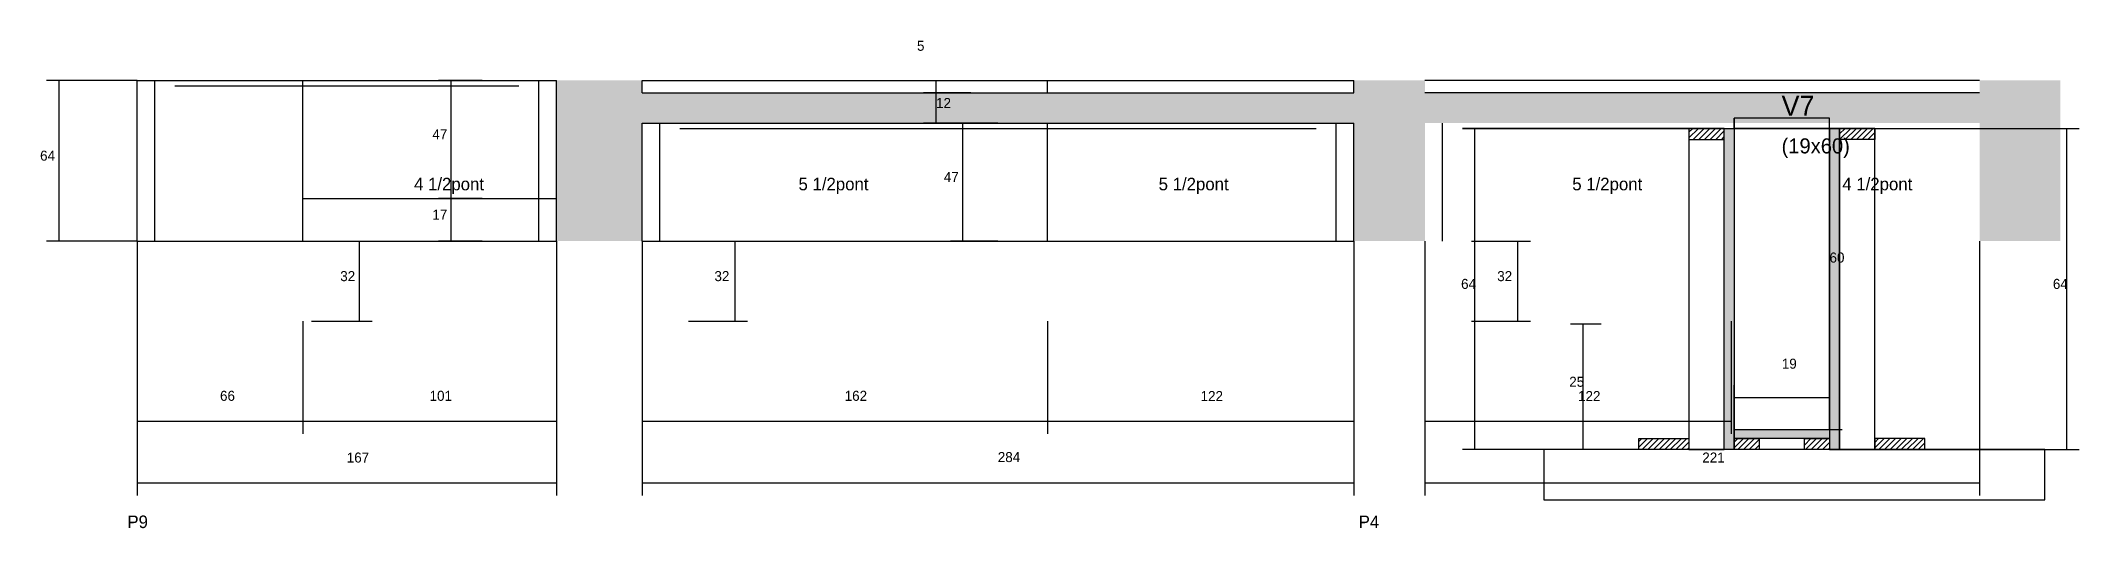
# Model space of a CAD drawing. Header units: metres. Extents: x -2848 to 22762, y -45195 to 1016.
# Drawn here: x 906 to 1719, y -28759 to -28565 of the extents above; entities that cross this region are included whole.
import ezdxf

# ---------------------------------------------------------------- set-up
doc = ezdxf.new("R2010")
doc.units = ezdxf.units.M
for name, color, linetype in [('CONCRETO', 251, 'Continuous'), ('COTA', 4, 'Continuous'), ('Cota Seção (2x)', 4, 'Continuous'), ('Hachura', 253, 'Continuous'), ('Madeira', 126, 'Continuous'), ('NOMENCLATURA', 7, 'Continuous'), ('Painéis', 200, 'Continuous'), ('SARR_2.2x7', 40, 'Continuous'), ('Texto Seção', 7, 'Continuous')]:
    doc.layers.add(name, color=color, linetype=linetype)

msp = doc.modelspace()

# ---------------------------------------------------------------- texts
at = {"layer": 'COTA'}
for s, p in [('5', (1255.5, -28569.1)), ('12', (1263.1, -28591.9)), ('47', (1062.4, -28604.4)), ('64', (906.1, -28612.9)), ('47', (1266.2, -28621.4)), ('17', (1062.4, -28636.4)), ('32', (1025.7, -28660.9)), ('32', (1174.8, -28660.9)), ('64', (1472.3, -28664)), ('32', (1486.7, -28660.9)), ('64', (1708.1, -28664)), ('25', (1515.4, -28703)), ('66', (977.8, -28708.6)), ('101', (1061.3, -28708.6)), ('162', (1226.7, -28708.6)), ('122', (1368.5, -28708.7)), ('122', (1518.9, -28708.7)), ('167', (1028.3, -28733.2)), ('284', (1287.7, -28733)), ('221', (1568.4, -28733.2))]:
    msp.add_text(s, height=4, dxfattribs=at).set_placement(p)
at = {"layer": 'Cota Seção (2x)'}
for s, p in [('60', (1619.1, -28653.5)), ('19', (1600.1, -28695.8))]:
    msp.add_text(s, height=4, dxfattribs=at).set_placement(p)
at = {"layer": 'NOMENCLATURA'}
for s, p in [('4 1/2pont', (1055.1, -28624.7)), ('5 1/2pont', (1208.3, -28624.7)), ('5 1/2pont', (1351.8, -28624.7)), ('5 1/2pont', (1516.6, -28624.7)), ('4 1/2pont', (1624.2, -28624.7)), ('P9', (940.9, -28759.3)), ('P4', (1431.5, -28759.3))]:
    msp.add_text(s, height=5, dxfattribs=at).set_placement(p)
at = {"layer": 'Texto Seção'}
for s, height, p in [('V7', 8, (1600, -28595)), ('(19x60)', 6, (1600, -28610))]:
    msp.add_text(s, height=height, dxfattribs=at).set_placement(p)

# ---------------------------------------------------------------- hatches: boundary and pattern name
at = {"layer": 'COTA'}
h = msp.add_hatch(dxfattribs=at)
h.set_pattern_fill('AR-CONC', scale=0.03)
h.paths.add_polyline_path([(1111.8, -28644.9), (1135.2, -28644.9), (1146, -28644.9), (1146, -28597.9), (1429.5, -28597.9), (1429.5, -28644.9), (1457.9, -28644.9), (1457.9, -28597.9), (1678.9, -28597.9), (1678.9, -28644.9), (1711.1, -28644.9), (1711.1, -28580.9), (1678.9, -28580.9), (1678.9, -28585.9), (1457.9, -28585.9), (1457.9, -28580.9), (1429.5, -28580.9), (1429.5, -28585.9), (1146, -28585.9), (1146, -28580.9), (1111.8, -28580.9)])
at = {"layer": 'Hachura'}
h = msp.add_hatch(dxfattribs=at)
h.set_pattern_fill('ANSI31', scale=0.5)
h.paths.add_polyline_path([(1563.1, -28600), (1563.1, -28604.4), (1563.1, -28604.4), (1577.1, -28604.4), (1577.1, -28604.4), (1577.1, -28600), (1577.1, -28600), (1563.1, -28600)])
h = msp.add_hatch(color=8, dxfattribs=at)
h.dxf.hatch_style = 1
h.paths.add_polyline_path([(1577.1, -28600), (1581.1, -28600), (1581.1, -28600), (1581.1, -28728), (1581.1, -28728), (1577.1, -28728), (1577.1, -28728), (1577.1, -28600)])
h = msp.add_hatch(color=8, dxfattribs=at)
h.dxf.hatch_style = 1
h.paths.add_polyline_path([(1623.1, -28600), (1619.1, -28600), (1619.1, -28600), (1619.1, -28728), (1619.1, -28728), (1623.1, -28728), (1623.1, -28728), (1623.1, -28600)])
h = msp.add_hatch(dxfattribs=at)
h.set_pattern_fill('ANSI31', scale=0.5)
h.paths.add_polyline_path([(1637.1, -28600), (1637.1, -28604.4), (1637.1, -28604.4), (1623.1, -28604.4), (1623.1, -28604.4), (1623.1, -28600), (1623.1, -28600), (1637.1, -28600)])
h = msp.add_hatch(color=8, dxfattribs=at)
h.dxf.hatch_style = 1
h.paths.add_polyline_path([(1581.1, -28723.6), (1581.1, -28720), (1581.1, -28720), (1619.1, -28720), (1619.1, -28720), (1619.1, -28723.6), (1619.1, -28723.6), (1581.1, -28723.6)])
h = msp.add_hatch(dxfattribs=at)
h.set_pattern_fill('ANSI31', scale=0.5)
h.paths.add_polyline_path([(1543.1, -28728), (1543.1, -28723.6), (1543.1, -28723.6), (1563.1, -28723.6), (1563.1, -28723.6), (1563.1, -28728), (1563.1, -28728), (1543.1, -28728)])
h = msp.add_hatch(dxfattribs=at)
h.set_pattern_fill('ANSI31', scale=0.5)
h.paths.add_polyline_path([(1581.1, -28728), (1581.1, -28723.6), (1581.1, -28723.6), (1591.1, -28723.6), (1591.1, -28723.6), (1591.1, -28728), (1591.1, -28728), (1581.1, -28728)])
h = msp.add_hatch(dxfattribs=at)
h.set_pattern_fill('ANSI31', scale=0.5)
h.paths.add_polyline_path([(1609.1, -28728), (1609.1, -28723.6), (1609.1, -28723.6), (1619.1, -28723.6), (1619.1, -28723.6), (1619.1, -28728), (1619.1, -28728), (1609.1, -28728)])
h = msp.add_hatch(dxfattribs=at)
h.set_pattern_fill('ANSI31', scale=0.5)
h.paths.add_polyline_path([(1657.1, -28728), (1657.1, -28723.6), (1657.1, -28723.6), (1637.1, -28723.6), (1637.1, -28723.6), (1637.1, -28728), (1637.1, -28728), (1657.1, -28728)])

# ---------------------------------------------------------------- linework, layer by layer
at = {"layer": 'CONCRETO'}
for points in [[(1619.1, -28620), (1619.1, -28600), (1581.1, -28600), (1581.1, -28596), (1581.1, -28596), (1581.1, -28720), (1619.1, -28720), (1619.1, -28620)], [(1581.1, -28720), (1619.1, -28720), (1619.1, -28596), (1581.1, -28596)]]:
    msp.add_lwpolyline(points, close=True, dxfattribs=at)
at = {"layer": 'COTA'}
for p, q in [((944.8, -28580.9), (908.7, -28580.9)), ((913.7, -28644.9), (913.7, -28580.9)), ((1082.3, -28580.9), (1064.9, -28580.9)), ((1069.9, -28627.9), (1069.9, -28580.9)), ((1263.1, -28585.9), (1263.1, -28580.9)), ((1263.1, -28580.9), (1268.1, -28580.9)), ((1277, -28585.9), (1258.1, -28585.9)), ((1263.1, -28597.9), (1263.1, -28585.9)), ((1263.1, -28585.9), (1268.1, -28585.9)), ((1277, -28597.9), (1258.1, -28597.9)), ((1287.7, -28597.9), (1268.8, -28597.9)), ((1273.8, -28644.9), (1273.8, -28597.9)), ((1563.1, -28600), (1472.8, -28600)), ((1477.8, -28728), (1477.8, -28600)), ((1637.1, -28600), (1718.6, -28600)), ((1713.6, -28728), (1713.6, -28600)), ((1082.3, -28627.9), (1064.9, -28627.9)), ((1082.3, -28627.9), (1064.9, -28627.9)), ((1069.9, -28644.9), (1069.9, -28627.9)), ((944.8, -28644.9), (908.7, -28644.9)), ((944.8, -28644.9), (944.8, -28721.7)), ((944.8, -28644.9), (944.8, -28746.3)), ((1028.3, -28644.9), (1038.4, -28644.9)), ((1033.4, -28676.9), (1033.4, -28644.9)), ((1082.3, -28644.9), (1064.9, -28644.9)), ((1111.8, -28644.9), (1111.8, -28721.7)), ((1111.8, -28644.9), (1111.8, -28746.3)), ((1146, -28644.9), (1146, -28721.7)), ((1146, -28644.9), (1146, -28746.3)), ((1164.5, -28644.9), (1188, -28644.9)), ((1183, -28676.9), (1183, -28644.9)), ((1287.7, -28644.9), (1268.8, -28644.9)), ((1429.5, -28644.9), (1429.5, -28721.7)), ((1429.5, -28644.9), (1429.5, -28746.3)), ((1457.9, -28644.9), (1457.9, -28721.7)), ((1457.9, -28644.9), (1457.9, -28746.3)), ((1476.4, -28644.9), (1499.9, -28644.9)), ((1494.9, -28676.9), (1494.9, -28644.9)), ((1678.9, -28644.9), (1678.9, -28746.3)), ((1010.8, -28676.9), (1010.8, -28721.7)), ((1010.8, -28676.9), (1010.8, -28721.7)), ((1014.3, -28676.9), (1038.4, -28676.9)), ((1164.5, -28676.9), (1188, -28676.9)), ((1307.5, -28676.9), (1307.5, -28721.7)), ((1307.5, -28676.9), (1307.5, -28721.7)), ((1476.4, -28676.9), (1499.9, -28676.9)), ((1528.1, -28678), (1515.9, -28678)), ((1520.9, -28728), (1520.9, -28678)), ((1579.9, -28676.9), (1579.9, -28721.7)), ((944.8, -28716.7), (1010.8, -28716.7)), ((1010.8, -28716.7), (1111.8, -28716.7)), ((1146, -28716.7), (1307.5, -28716.7)), ((1307.5, -28716.7), (1429.5, -28716.7)), ((1457.9, -28716.7), (1579.9, -28716.7)), ((1543.1, -28728), (1472.8, -28728)), ((1528.1, -28728), (1515.9, -28728)), ((1657.1, -28728), (1718.6, -28728)), ((944.8, -28741.3), (1111.8, -28741.3)), ((1146, -28741.3), (1429.5, -28741.3)), ((1457.9, -28741.3), (1678.9, -28741.3))]:
    msp.add_line(p, q, dxfattribs=at)
at = {"layer": 'Cota Seção (2x)'}
for p, q in [((1581.1, -28600), (1624.1, -28600)), ((1619.1, -28720), (1619.1, -28600)), ((1581.1, -28720), (1581.1, -28702.3)), ((1619.1, -28720), (1619.1, -28702.3)), ((1581.1, -28707.3), (1619.1, -28707.3)), ((1581.1, -28720), (1624.1, -28720))]:
    msp.add_line(p, q, dxfattribs=at)
at = {"layer": 'Madeira'}
for points in [[(1563.1, -28600), (1563.1, -28604.4), (1577.1, -28604.4), (1577.1, -28600)], [(1563.1, -28728), (1577.1, -28728), (1577.1, -28600), (1563.1, -28600)], [(1637.1, -28600), (1637.1, -28604.4), (1623.1, -28604.4), (1623.1, -28600)], [(1637.1, -28600), (1623.1, -28600), (1623.1, -28728), (1637.1, -28728)], [(1505.3, -28748), (1704.9, -28748), (1704.9, -28728), (1505.3, -28728)], [(1543.1, -28728), (1543.1, -28723.6), (1563.1, -28723.6), (1563.1, -28728)], [(1581.1, -28728), (1581.1, -28723.6), (1591.1, -28723.6), (1591.1, -28728)], [(1609.1, -28728), (1609.1, -28723.6), (1619.1, -28723.6), (1619.1, -28728)], [(1657.1, -28728), (1657.1, -28723.6), (1637.1, -28723.6), (1637.1, -28728)]]:
    msp.add_lwpolyline(points, close=True, dxfattribs=at)
at = {"layer": 'Painéis'}
for p, q in [((944.8, -28580.9), (1111.8, -28580.9)), ((944.8, -28644.9), (944.8, -28580.9)), ((1010.8, -28644.9), (1010.8, -28580.9)), ((1111.8, -28644.9), (1111.8, -28580.9)), ((1146, -28580.9), (1429.5, -28580.9)), ((1146, -28585.9), (1146, -28580.9)), ((1307.5, -28585.9), (1307.5, -28580.9)), ((1429.5, -28585.9), (1429.5, -28580.9)), ((1146, -28585.9), (1429.5, -28585.9)), ((1146, -28597.9), (1429.5, -28597.9)), ((1146, -28644.9), (1146, -28597.9)), ((1307.5, -28644.9), (1307.5, -28597.9)), ((1429.5, -28644.9), (1429.5, -28597.9)), ((1010.8, -28627.9), (1111.8, -28627.9)), ((944.8, -28644.9), (1111.8, -28644.9)), ((968.2, -28644.9), (1111.8, -28644.9)), ((1146, -28644.9), (1429.5, -28644.9)), ((1581.1, -28720), (1619.1, -28720))]:
    msp.add_line(p, q, dxfattribs=at)
for points in [[(1146, -28580.9), (1429.5, -28580.9)], [(1678.9, -28580.9), (1457.9, -28580.9)], [(1146, -28585.9), (1429.5, -28585.9)], [(1678.9, -28585.9), (1457.9, -28585.9)]]:
    msp.add_lwpolyline(points, dxfattribs=at)
for points in [[(1577.1, -28600), (1581.1, -28600), (1581.1, -28728), (1577.1, -28728)], [(1623.1, -28600), (1619.1, -28600), (1619.1, -28728), (1623.1, -28728)], [(1581.1, -28723.6), (1581.1, -28720), (1619.1, -28720), (1619.1, -28723.6)]]:
    msp.add_lwpolyline(points, close=True, dxfattribs=at)
at = {"layer": 'SARR_2.2x7'}
for p, q in [((951.8, -28644.9), (951.8, -28580.9)), ((1104.8, -28644.9), (1104.8, -28580.9)), ((959.8, -28583.1), (1010.8, -28583.1)), ((1010.8, -28583.1), (1096.8, -28583.1)), ((1153, -28644.9), (1153, -28597.9)), ((1422.5, -28644.9), (1422.5, -28597.9)), ((1464.9, -28644.9), (1464.9, -28597.9)), ((1161, -28600.1), (1307.5, -28600.1)), ((1307.5, -28600.1), (1414.5, -28600.1)), ((1472.9, -28600.1), (1579.9, -28600.1))]:
    msp.add_line(p, q, dxfattribs=at)

msp.set_redraw_order([(e.dxf.handle, doc.entitydb.next_handle()) for e in msp.query("TEXT MTEXT ATTDEF DIMENSION ARC_DIMENSION")])  # texts and dimensions are drawn at this point

doc.saveas('drawing.dxf')
